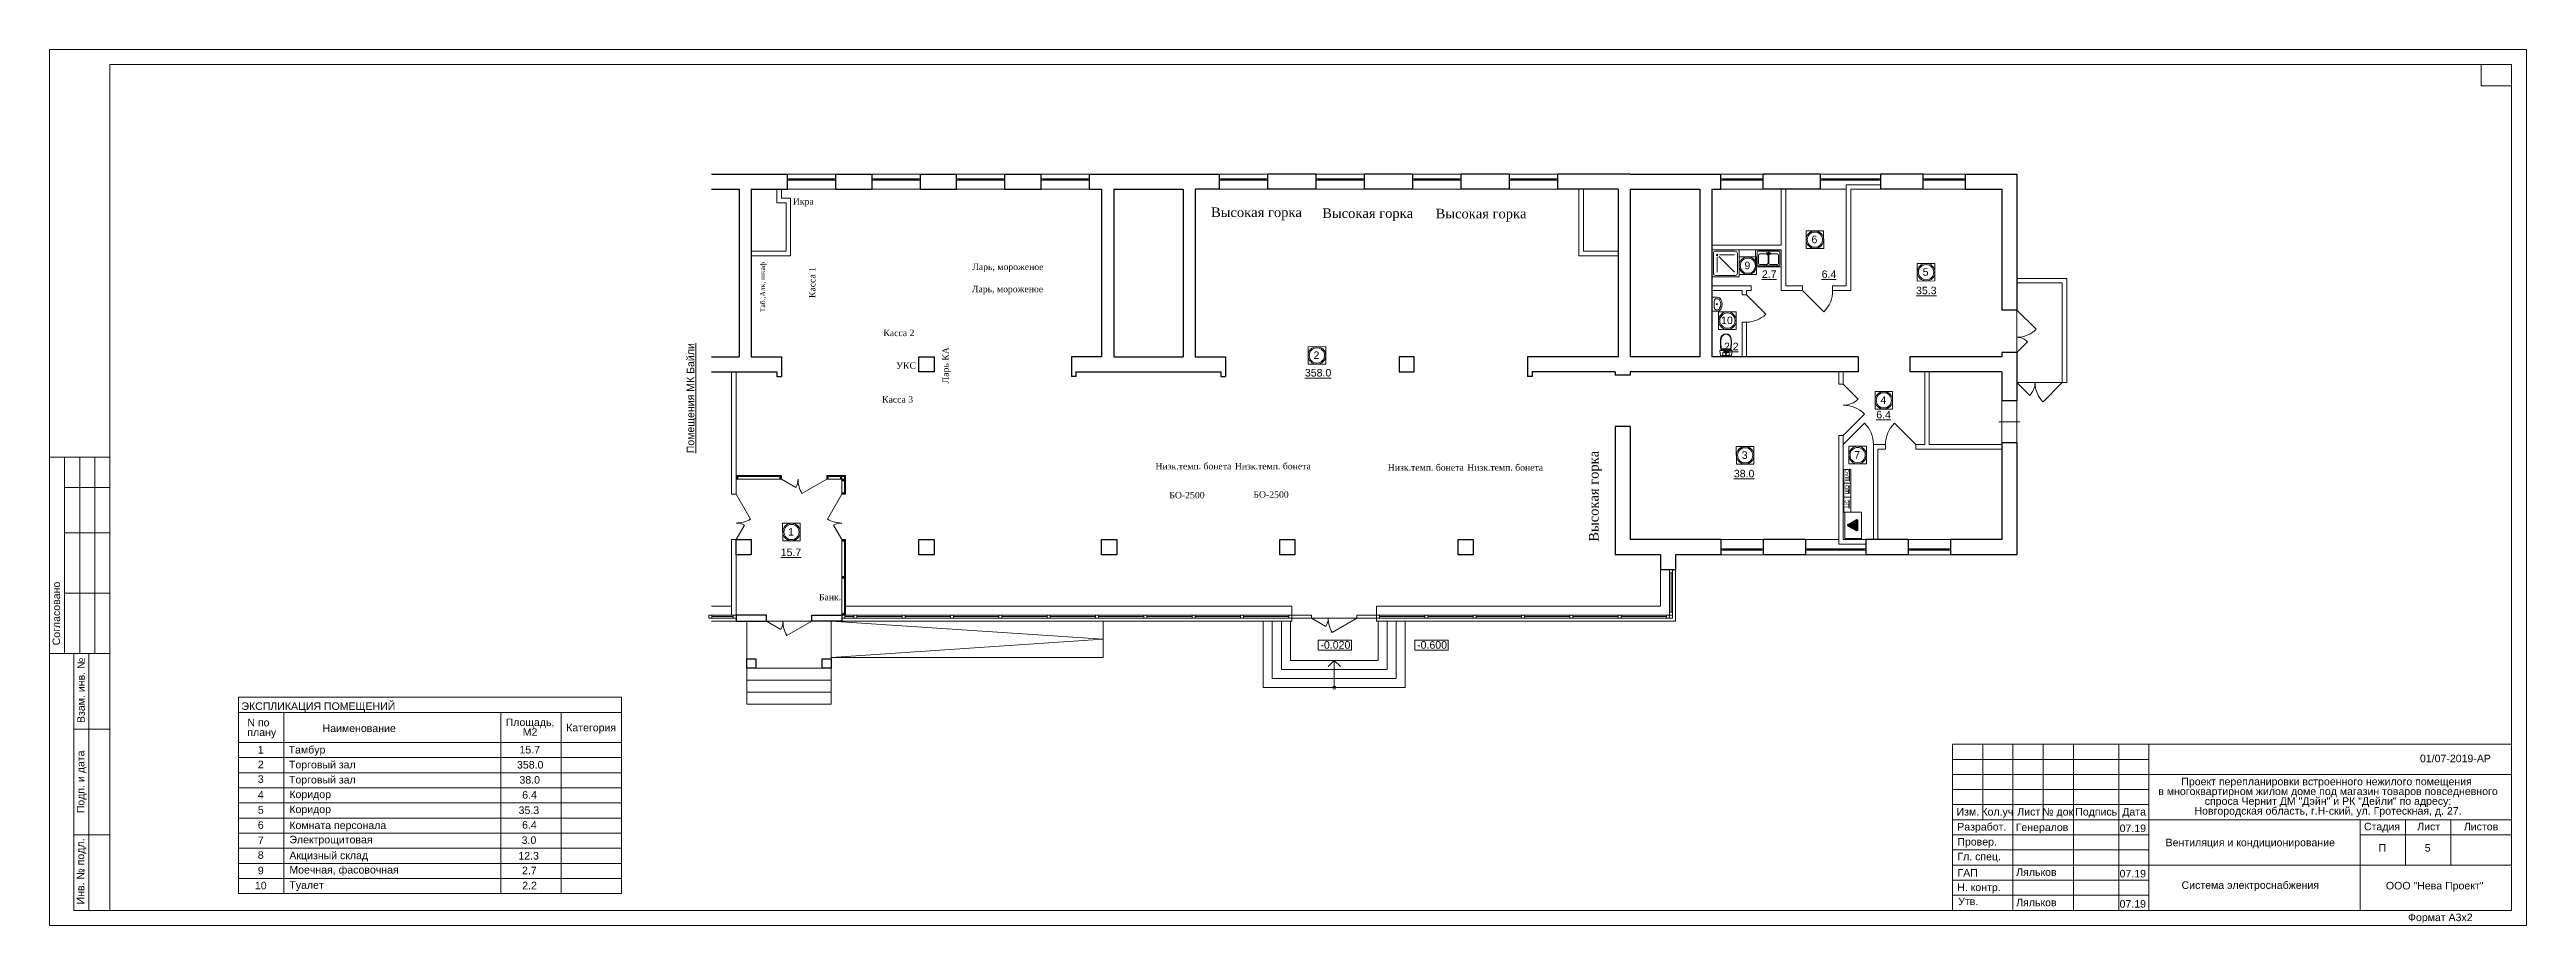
# Model space of a CAD drawing. Header units: metres. Extents: x 0 to 82, y 0 to 29.
import ezdxf
from ezdxf.enums import TextEntityAlignment as Align

# ---------------------------------------------------------------- set-up
doc = ezdxf.new("R2010")
doc.units = ezdxf.units.M
doc.header["$MEASUREMENT"] = 0
for name, color, linetype, lineweight in [('_ЭОМ', 10, 'Continuous', 30), ('_ЭСМ', 50, 'Continuous', 30), ('Level 1', 7, 'Continuous', 0), ('Level 50', 7, 'Continuous', 0), ('Level 63', 7, 'Continuous', 0)]:
    doc.layers.add(name, color=color, linetype=linetype, lineweight=lineweight)
for name, color, linetype in [('YOLO_FRAME', 1, 'Continuous'), ('YOLO_STAMP', 1, 'Continuous'), ('YOLO_TABLE', 1, 'Continuous')]:
    doc.layers.add(name, color=color, linetype=linetype)
doc.styles.add('GOST 2.304', font='CS_Gost2304.shx')
doc.styles.get("Standard").update_dxf_attribs({"font": 'times.ttf'})
doc.styles.add('Style-Arial', font='arial.ttf')

msp = doc.modelspace()

# ---------------------------------------------------------------- texts
at = {"color": 7, "linetype": 'Continuous', "lineweight": 13, "style": 'Style-Arial'}
for s, p in [('1', (24.45, 13.158)), ('-0.020', (42.074, 9.414)), ('-0.600', (45.274, 9.414)), ('15.7', (15.559, 5.944)), ('358.0', (15.476, 5.445)), ('38.0', (15.557, 4.946)), ('6.4', (15.648, 4.447)), ('35.3', (15.529, 3.94)), ('6.4', (15.644, 3.455)), ('3.0', (15.63, 2.951)), ('12.3', (15.522, 2.433)), ('2.7', (15.642, 1.945)), ('2.2', (15.649, 1.446)), ('ООО "Нева Проект"', (77.347, 1.443))]:
    msp.add_text(s, height=0.25, dxfattribs=at).set_placement(p, align=Align.TOP_LEFT)
at = {"color": 7, "lineweight": 13, "style": 'Style-Arial'}
msp.add_text('ЭКСПЛИКАЦИЯ ПОМЕЩЕНИЙ ', height=0.25, dxfattribs=at).set_placement((8.948, 7.261), align=Align.MIDDLE_CENTER)
at = {"color": 7, "linetype": 'Continuous', "lineweight": 0, "style": 'Style-Arial'}
for s, p in [('1', (6.993, 5.943)), ('3', (6.993, 4.972)), ('2', (6.993, 5.453)), ('4', (6.993, 4.449)), ('5', (6.993, 3.949)), ('6', (6.993, 3.45)), ('Генералов', (65.963, 3.375)), ('7', (6.993, 2.944)), ('8', (6.993, 2.456)), ('9', (6.993, 1.944)), ('10', (6.993, 1.447))]:
    msp.add_text(s, height=0.25, dxfattribs=at).set_placement(p, align=Align.TOP_CENTER)
for s, p in [('Тамбур', (7.915, 5.944)), ('Торговый зал', (7.926, 5.451)), ('Торговый зал', (7.926, 4.951)), ('Коридор', (7.94, 4.466)), ('Коридор', (7.94, 3.971)), ('Комната персонала', (7.94, 3.442)), ('Акцизный склад', (7.94, 2.444)), ('Электрощитовая', (7.94, 2.968)), ('Моечная, фасовочная', (7.94, 1.97)), ('Туалет', (7.94, 1.463))]:
    msp.add_text(s, height=0.25, dxfattribs=at).set_placement(p, align=Align.TOP_LEFT)
at = {"color": 7, "linetype": 'Continuous', "lineweight": 13, "style": 'Style-Arial'}
msp.add_text('01/07-2019-АР', height=0.25, dxfattribs=at).set_placement((79.649, 5.654), align=Align.TOP_CENTER)
at = {"color": 7, "lineweight": 13, "style": 'Style-Arial'}
for p in [(65.107, 1.891), (65.107, 0.886)]:
    msp.add_text('Ляльков', height=0.25, dxfattribs=at).set_placement(p, align=Align.TOP_LEFT)
at = {"color": 7, "linetype": 'Continuous', "lineweight": 13, "char_height": 0.25, "style": 'Style-Arial'}
for s, insert, attachment_point, line_spacing_factor in [('\\L2.7', (56.687, 21.687), 1, 0.6), ('\\L6.4', (58.667, 21.687), 1, 0.6), ('\\L35.3', (61.791, 21.148), 1, 0.6), ('\\L2.2', (55.433, 19.296), 1, 0.6), ('\\L358.0', (41.56, 18.425), 1, 0.6), ('\\L6.4', (60.475, 17.037), 1, 0.6), ('\\L38.0', (55.76, 15.085), 1, 0.6), ('\\L15.7', (24.206, 12.48), 1, 0.6), ('N по \\Pплану', (6.549, 6.521), 4, 0.776524), ('Наименование', (9.039, 6.527), 4, 0.6), ('Проект перепланировки встроенного нежилого помещения\\P в многоквартирном жилом доме под магазин товаров повседневного\\P спроса Чернит ДМ "Дэйн" и РК "Дейли" по адресу:\\P Новгородская область, г.Н-ский, ул. Гротескная, д. 27.', (75.382, 4.891), 2, 0.776524), ('Вентиляция и кондиционирование', (72.857, 2.71), 5, 0.776524), ('Система электроснабжения', (72.857, 1.299), 5, 0.776524)]:
    msp.add_mtext(s, dxfattribs=dict(at, insert=insert, attachment_point=attachment_point, line_spacing_factor=line_spacing_factor))
at = {"color": 7, "linetype": 'Continuous', "lineweight": 13, "attachment_point": 1, "rotation": 90, "line_spacing_factor": 0.6, "style": 'Style-Arial'}
for s, insert, char_height in [('{\\LПомещения МК Байли}', (21.093, 15.634), 0.25), ('{\\LЩАО}', (59.441, 14.705), 0.1227), ('{\\LЩС}', (59.432, 13.807), 0.1227), ('{\\LЩО}', (59.435, 14.286), 0.1227)]:
    msp.add_mtext(s, dxfattribs=dict(at, insert=insert, char_height=char_height))
at = {"color": 7, "linetype": 'Continuous', "lineweight": 0, "char_height": 0.25}
for s, insert, attachment_point, line_spacing_factor, style in [('Площадь,\\PМ2', (15.908, 6.852), 2, 0.776524, 'Style-Arial'), ('Категория', (17.932, 6.677), 2, 0.6, 'Style-Arial'), ('\\fArial|b0|i0|c204204|p39;П', (77.226, 2.567), 5, 0.72, 'GOST 2.304'), ('\\fArial|b0|i0|c204204|p39;5', (78.731, 2.567), 5, 0.72, 'GOST 2.304')]:
    msp.add_mtext(s, dxfattribs=dict(at, insert=insert, attachment_point=attachment_point, line_spacing_factor=line_spacing_factor, style=style))
at = {"color": 7, "linetype": 'Continuous', "lineweight": 30, "char_height": 0.25, "attachment_point": 1, "line_spacing_factor": 0.72, "style": 'GOST 2.304'}
for insert in [(68.531, 3.341), (68.531, 1.841), (68.531, 0.841)]:
    msp.add_mtext('\\fArial|b0|i0|c204204|p39;07.19', dxfattribs=dict(at, insert=insert))
at = {"layer": '_ЭСМ', "color": 5, "lineweight": 5}
for s, height, p in [('Икра', 0.2132, (24.608, 23.865)), ('Высокая горка', 0.31813, (38.452, 23.454)), ('Высокая горка', 0.31813, (42.134, 23.424)), ('Высокая горка', 0.31813, (45.887, 23.41)), ('Ларь, мороженое', 0.21316, (30.547, 21.699)), ('Ларь, мороженое', 0.21316, (30.535, 20.964)), ('Касса 2', 0.2132, (27.604, 19.511)), ('УКС', 0.2132, (28.027, 18.429)), ('Касса 3', 0.2132, (27.561, 17.313)), ('Низк.темп. бонета', 0.21316, (36.612, 15.101)), ('Низк.темп. бонета', 0.21316, (39.24, 15.101)), ('Низк.темп. бонета', 0.21316, (44.304, 15.057)), ('Низк.темп. бонета', 0.21316, (46.932, 15.057)), ('БО-2500', 0.2132, (37.071, 14.141)), ('БО-2500', 0.2132, (39.855, 14.163)), ('Банк.', 0.2132, (25.471, 10.765))]:
    msp.add_text(s, height=height, dxfattribs=at).set_placement(p)
for s, height, p in [('Таб.,Алк, шкаф', 0.16437, (23.691, 20.301)), ('Касса 1', 0.2132, (25.355, 20.771)), ('Ларь КА', 0.2132, (29.768, 17.948)), ('Высокая горка', 0.31813, (51.281, 12.705))]:
    msp.add_text(s, height=height, rotation=90, dxfattribs=at).set_placement(p)
at = {"layer": 'Level 63', "color": 7, "linetype": 'Continuous', "lineweight": 0, "style": 'Style-Arial'}
for s, p in [('Согласовано', (0.224, 10.327)), ('Взам. инв. №', (1.043, 7.784)), ('Подп. и дата', (1.03, 4.755)), ('Инв. № подл.', (1.025, 1.787))]:
    msp.add_text(s, height=0.25002, rotation=90, dxfattribs=at).set_placement(p, align=Align.MIDDLE_CENTER)
for s, p in [('Изм.', (63.507, 3.765)), ('Разработ.', (63.969, 3.269)), ('Кол.уч', (64.484, 3.765)), ('Лист', (65.523, 3.765)), ('№ док', (66.482, 3.765)), ('Подпись', (67.756, 3.765)), ('Дата', (69.011, 3.765)), ('Стадия', (77.218, 3.275)), ('Лист', (78.763, 3.275)), ('Листов', (80.496, 3.275)), ('Провер.', (63.814, 2.771)), ('Гл. спец.', (63.881, 2.284)), ('ГАП', (63.501, 1.743)), ('Н. контр.', (63.875, 1.265)), ('Утв.', (63.52, 0.798)), ('Формат А3х2', (79.147, 0.269))]:
    msp.add_text(s, height=0.25, dxfattribs=at).set_placement(p, align=Align.MIDDLE_CENTER)

# ---------------------------------------------------------------- blocks, each defined once
blk = doc.blocks.new('*U719')
at = {"color": 7, "linetype": 'Continuous', "lineweight": 13}
blk.add_line((0, 0.06), (0, -0.06), dxfattribs=at)
at = {"color": 7, "linetype": 'Continuous', "lineweight": 13, "extrusion": (0, 0, -1), "flags": 128}
for points in [[(0.025, 0.06), (-0.025, 0.06), (-0.025, -0.01), (0.025, -0.01), (0.025, 0.06)], [(0.025, -0.05), (-0.025, -0.05), (-0.025, -0.06), (0.025, -0.06), (0.025, -0.05)]]:
    blk.add_lwpolyline(points, close=True, dxfattribs=at)
for points in [[(0.015, -0.025), (0.025, -0.025), (0.025, -0.01), (-0.025, -0.01), (-0.025, -0.025), (-0.015, -0.025)], [(-0.015, -0.025), (-0.015, -0.05), (0.015, -0.05), (0.015, -0.025)]]:
    blk.add_lwpolyline(points, dxfattribs=at)
blk = doc.blocks.new('*U712')
at = {"color": 7, "linetype": 'Continuous', "lineweight": 13}
for radius in [0.291, 0.252]:
    blk.add_circle((0, 0), radius, dxfattribs=at)
at = {"color": 7, "linetype": 'Continuous', "lineweight": 13, "style": 'Style-Arial'}
blk.add_text('3', height=0.25, dxfattribs=at).set_placement((-0.113, 0.133), align=Align.TOP_LEFT)
blk = doc.blocks.new('*U713')
at = {"color": 7, "linetype": 'Continuous', "lineweight": 13}
for radius in [0.291, 0.252]:
    blk.add_circle((0, 0), radius, dxfattribs=at)
at = {"color": 7, "linetype": 'Continuous', "lineweight": 13, "style": 'Style-Arial'}
blk.add_text('4', height=0.25, dxfattribs=at).set_placement((-0.113, 0.133), align=Align.TOP_LEFT)
blk = doc.blocks.new('*U714')
at = {"color": 7, "linetype": 'Continuous', "lineweight": 13}
for radius in [0.291, 0.252]:
    blk.add_circle((0, 0), radius, dxfattribs=at)
at = {"color": 7, "linetype": 'Continuous', "lineweight": 13, "style": 'Style-Arial'}
blk.add_text('5', height=0.25, dxfattribs=at).set_placement((-0.113, 0.133), align=Align.TOP_LEFT)
blk = doc.blocks.new('*U715')
at = {"color": 7, "linetype": 'Continuous', "lineweight": 13}
for radius in [0.291, 0.252]:
    blk.add_circle((0, 0), radius, dxfattribs=at)
at = {"color": 7, "linetype": 'Continuous', "lineweight": 13, "style": 'Style-Arial'}
blk.add_text('6', height=0.25, dxfattribs=at).set_placement((-0.113, 0.133), align=Align.TOP_LEFT)
blk = doc.blocks.new('*U717')
at = {"color": 7, "linetype": 'Continuous', "lineweight": 13}
for radius in [0.291, 0.252]:
    blk.add_circle((0, 0), radius, dxfattribs=at)
at = {"color": 7, "linetype": 'Continuous', "lineweight": 13, "style": 'Style-Arial'}
blk.add_text('9', height=0.25, dxfattribs=at).set_placement((-0.113, 0.133), align=Align.TOP_LEFT)
blk = doc.blocks.new('*U716')
at = {"color": 7, "linetype": 'Continuous', "lineweight": 13}
for radius in [0.291, 0.252]:
    blk.add_circle((0, 0), radius, dxfattribs=at)
at = {"color": 7, "linetype": 'Continuous', "lineweight": 13, "style": 'Style-Arial'}
blk.add_text('7', height=0.25, dxfattribs=at).set_placement((-0.113, 0.133), align=Align.TOP_LEFT)
blk = doc.blocks.new('*U720')
at = {"color": 7, "linetype": 'Continuous', "lineweight": 13}
for radius in [0.291, 0.252]:
    blk.add_circle((0, 0), radius, dxfattribs=at)
at = {"color": 7, "linetype": 'Continuous', "lineweight": 13, "style": 'Style-Arial'}
blk.add_text('10', height=0.25, dxfattribs=at).set_placement((-0.208, 0.133), align=Align.TOP_LEFT)
blk = doc.blocks.new('SINK10')
at = {"color": 252, "linetype": 'Continuous', "lineweight": 13}
for p, q in [((-23, 0), (-23, -16.8)), ((23, 0), (-23, 0)), ((-17.9, -12.3), (-18, -13.4)), ((-18, -13.4), (-18, -16.8)), ((-17.5, -11.2), (-17.9, -12.3)), ((-16.8, -10.1), (-17.5, -11.2)), ((-15.9, -9.2), (-16.8, -10.1)), ((-14.8, -8.3), (-15.9, -9.2)), ((-13.6, -7.7), (-14.8, -8.3)), ((-12.2, -7.2), (-13.6, -7.7)), ((-10.7, -6.9), (-12.2, -7.2)), ((-9.1, -6.8), (-10.7, -6.9)), ((-9.1, -6.8), (-9.1, -6.8)), ((9.1, -6.8), (-9.1, -6.8)), ((9.1, -6.8), (9.1, -6.8)), ((10.7, -6.9), (9.1, -6.8)), ((12.2, -7.2), (10.7, -6.9)), ((13.6, -7.7), (12.2, -7.2)), ((14.8, -8.3), (13.6, -7.7)), ((15.9, -9.2), (14.8, -8.3)), ((16.8, -10.1), (15.9, -9.2)), ((17.5, -11.2), (16.8, -10.1)), ((17.9, -12.3), (17.5, -11.2)), ((18, -13.4), (17.9, -12.3)), ((18, -13.4), (18, -16.8)), ((23, 0), (23, -16.8))]:
    blk.add_line(p, q, dxfattribs=at)
for centre, radius, start, end in [((-9.1, -16.8), 13.9, 180, 241.52544), ((-9.1, -16.8), 8.89, 180, 241.52544), ((0, 0), 33, 241.52544, 298.47456), ((0, 0), 28, 241.52544, 298.47456), ((0, -15.2), 1.75, 0, 359.99999), ((9.1, -16.8), 8.89, 298.47456, 360), ((9.1, -16.8), 13.9, 298.47456, 360)]:
    blk.add_arc(centre, radius, start, end, dxfattribs=at)
blk = doc.blocks.new('ун2')
at = {"color": 252, "linetype": 'Continuous', "lineweight": 13}
for p, q in [((-0.13, -0.11), (-0.13, 0.01)), ((0.13, -0.11), (0.13, 0.01)), ((-0.25, -0.19), (-0.23, -0.01)), ((0, -0.27), (-0.18, -0.27)), ((0, -0.23), (-0.17, -0.23)), ((0, -0.23), (0.17, -0.23)), ((0, -0.27), (0.18, -0.27)), ((0.25, -0.19), (0.23, -0.01))]:
    blk.add_line(p, q, dxfattribs=at)
at = {"color": 252, "linetype": 'Continuous', "lineweight": 13, "extrusion": (0, 0, -1)}
blk.add_circle((0, -0.06), 0.0157, dxfattribs=at)
at = {"color": 252, "linetype": 'Continuous', "lineweight": 13}
for centre, radius, start, end in [((-0.23, 0.01), 0.0259, 262.0147, 1.5137), ((0, 1.37), 1.37, 261.6431, 278.3569), ((0.23, 0.01), 0.0258, 178.1572, 278.1058), ((-0.23, -0.19), 0.0242, 185.3126, 270.5398), ((0, -1.27), 1.08, 77.8721, 102.1279), ((1.29, -0.52), 1.52, 168.8327, 186.9654), ((-0.17, -0.15), 0.0829, 229.7034, 270.7895), ((1.29, -0.52), 1.5, 170.087, 187.0749), ((0, -0.68), 0.217, 187.7539, 269.9084), ((0, -0.68), 0.198, 188.5249, 269.9084), ((-0.11, -0.11), 0.0166, 175.2998, 270.088), ((0, -0.59), 0.477, 76.0614, 103.9386), ((0, -0.68), 0.198, 270.0916, 351.4751), ((0, -0.68), 0.217, 270.0916, 352.2461), ((0.11, -0.11), 0.0166, 269.912, 4.7002), ((0.17, -0.15), 0.0829, 269.2105, 310.2966), ((-1.29, -0.52), 1.5, 352.9251, 9.913), ((-1.29, -0.52), 1.52, 353.0346, 11.1673), ((0.23, -0.19), 0.0242, 269.4602, 354.6874)]:
    blk.add_arc(centre, radius, start, end, dxfattribs=at)
blk = doc.blocks.new('DUSH4')
at = {"color": 252, "linetype": 'Continuous', "lineweight": 13}
for p, q in [((90, 90), (0, 90)), ((0, 90), (0, 0)), ((12.5, 85), (77.5, 85)), ((90, 0), (90, 90)), ((5, 12.5), (5, 77.5)), ((12.5, 5), (77.5, 5)), ((17.5, 25), (17.5, 75)), ((22.8, 22.8), (75, 75)), ((25, 17.5), (75, 17.5)), ((85, 12.5), (85, 77.5)), ((0, 0), (90, 0))]:
    blk.add_line(p, q, dxfattribs=at)
for centre, radius, start, end in [((12.5, 77.5), 7.5, 90, 180), ((77.5, 77.5), 7.5, 0, 90), ((12.5, 12.5), 7.5, 180, 270), ((17.5, 17.5), 2.5, 0, 359.99999), ((77.5, 12.5), 7.5, 270, 0)]:
    blk.add_arc(centre, radius, start, end, dxfattribs=at)
blk = doc.blocks.new('SINK4')
at = {"color": 252, "linetype": 'Continuous', "lineweight": 13}
for p, q in [((-45, 0), (45, 0)), ((-45, -60), (-45, 0)), ((45, -60), (45, 0)), ((-45, -2), (45, -2)), ((-45, -60), (45, -60)), ((-40, -10), (-40, -52)), ((35, -5), (-35, -5)), ((-35, -20), (-35, -47)), ((-35, -57), (35, -57)), ((-6.5, -15), (-30, -15)), ((-30, -52), (-6.5, -52)), ((-7.4, -12), (-7.5, -12.3)), ((-7.5, -12.3), (-7.5, -12.8)), ((-7.5, -12.8), (-7.4, -13.4)), ((-7.1, -11.4), (-7.4, -12)), ((-7.2, -11.9), (-7.4, -12)), ((-7.4, -13.4), (-7.3, -14)), ((-7.3, -14), (-7.1, -14.5)), ((-7, -11.9), (-7.2, -11.9)), ((-6.9, -11.3), (-7.1, -11.4)), ((-7.1, -14.5), (-6.9, -15.1)), ((-6.8, -12.1), (-7, -11.9)), ((-3, -11.2), (-6.9, -11.3)), ((-6.6, -11.3), (-6.9, -11.3)), ((-6.9, -15.1), (-6.6, -15.5)), ((-6.5, -12.5), (-6.8, -12.1)), ((-6.3, -11.6), (-6.6, -11.3)), ((-6.6, -15.5), (-6.4, -15.7)), ((-6.3, -13), (-6.5, -12.5)), ((-6.4, -15.7), (-6.2, -15.7)), ((-5.9, -16), (-6.4, -15.7)), ((-6, -12.1), (-6.3, -11.6)), ((-6.1, -13.6), (-6.3, -13)), ((-6.2, -15.7), (-6, -15.6)), ((-6, -14.2), (-6.1, -13.6)), ((-5.7, -12.7), (-6, -12.1)), ((-5.9, -14.8), (-6, -14.2)), ((-6, -15.6), (-5.9, -15.3)), ((-5.9, -15.3), (-5.9, -14.8)), ((-5.9, -16), (-5.6, -16.1)), ((-5.5, -13.5), (-5.7, -12.7)), ((-2.2, -14.1), (-5.6, -16.1)), ((-5.6, -16.1), (-5.4, -15.9)), ((-5.3, -14.2), (-5.5, -13.5)), ((-5.4, -15.9), (-5.3, -15.5)), ((-5.3, -14.9), (-5.3, -14.2)), ((-5.3, -15.5), (-5.3, -14.9)), ((-2.8, -11.3), (-3, -11.2)), ((-2.6, -11.4), (-2.8, -11.3)), ((-2.3, -10.4), (-2.7, -11.1)), ((-2.7, -11.1), (-2.7, -11.4)), ((-1.9, -11.3), (-2.6, -11.5)), ((-2.4, -11.7), (-2.6, -11.4)), ((-2.3, -12.1), (-2.4, -11.7)), ((-1.6, -9.7), (-2.3, -10.4)), ((-2.1, -12.6), (-2.3, -12.1)), ((-2.2, -14.1), (-2.1, -14)), ((-2, -13), (-2.1, -12.6)), ((-2.1, -14), (-2, -13.8)), ((-2, -13.4), (-2, -13)), ((-2, -13.8), (-2, -13.4)), ((-1.3, -13.6), (-2, -13.8)), ((-2, -13.9), (-1.6, -14.3)), ((-0.9, -9.3), (-1.6, -9.7)), ((-1.6, -14.3), (-0.9, -14.7)), ((-1.2, -11.1), (-1.5, -12)), ((-1.5, -12), (-1.2, -12.9)), ((-1.5, -47), (-1.5, -20)), ((-0.5, -10.6), (-1.2, -11.1)), ((-1.2, -12.9), (-0.8, -13.1)), ((-0.8, -11.4), (-1, -12)), ((-1, -12), (-0.8, -12.5)), ((-1, -32), (-0.8, -31.4)), ((-0.8, -32.6), (-1, -32)), ((0, -9.2), (-0.9, -9.3)), ((-0.9, -14.7), (-0.8, -14.7)), ((-0.3, -11), (-0.8, -11.4)), ((-0.7, -11.5), (-0.8, -12)), ((-0.8, -12), (-0.8, -32)), ((-0.7, -32.5), (-0.8, -32)), ((-0.3, -32.9), (-0.8, -32.6)), ((-0.8, -32.6), (-0.7, -33)), ((-0.3, -11.2), (-0.7, -11.5)), ((-0.3, -32.8), (-0.7, -32.5)), ((-0.3, -33.3), (-0.7, -33)), ((0.5, -10.6), (-0.5, -10.6)), ((0.3, -11), (-0.3, -11)), ((0.3, -11.2), (-0.3, -11.2)), ((0.3, -32.8), (-0.3, -32.8)), ((0.3, -32.9), (-0.3, -32.9)), ((0.3, -33.3), (-0.3, -33.3)), ((0.9, -9.3), (0, -9.2)), ((0.8, -11.4), (0.3, -11)), ((0.7, -11.5), (0.3, -11.2)), ((0.7, -32.5), (0.3, -32.8)), ((0.8, -32.6), (0.3, -32.9)), ((0.7, -33), (0.3, -33.3)), ((1.2, -11.1), (0.5, -10.6)), ((0.8, -12), (0.7, -11.5)), ((0.8, -32), (0.7, -32.5)), ((0.8, -32.6), (0.7, -33)), ((1, -12), (0.8, -11.4)), ((0.8, -12.5), (1, -12)), ((0.8, -12), (0.8, -32)), ((0.8, -13.1), (1.2, -12.9)), ((0.8, -14.7), (0.9, -14.7)), ((0.8, -31.4), (1, -32)), ((1, -32), (0.8, -32.6)), ((1.6, -9.7), (0.9, -9.3)), ((0.9, -14.7), (1.6, -14.3)), ((1.5, -12), (1.2, -11.1)), ((1.2, -12.9), (1.5, -12)), ((1.3, -13.6), (2, -13.8)), ((1.5, -20), (1.5, -47)), ((2.3, -10.4), (1.6, -9.7)), ((1.6, -14.3), (2, -13.9)), ((1.9, -11.3), (2.6, -11.5)), ((2.1, -12.6), (2, -13)), ((2, -13), (2, -13.4)), ((2, -13.4), (2, -13.8)), ((2, -13.8), (2.1, -14)), ((2.3, -12.1), (2.1, -12.6)), ((2.1, -14), (2.2, -14.1)), ((2.2, -14.1), (5.6, -16.1)), ((2.7, -11.1), (2.3, -10.4)), ((2.4, -11.7), (2.3, -12.1)), ((2.6, -11.4), (2.4, -11.7)), ((2.8, -11.3), (2.6, -11.4)), ((2.7, -11.4), (2.7, -11.1)), ((3, -11.2), (2.8, -11.3)), ((3, -11.2), (6.9, -11.3)), ((5.5, -13.5), (5.3, -14.2)), ((5.3, -14.2), (5.3, -14.9)), ((5.3, -14.9), (5.3, -15.5)), ((5.3, -15.5), (5.4, -15.9)), ((5.4, -15.9), (5.6, -16.1)), ((5.7, -12.7), (5.5, -13.5)), ((5.6, -16.1), (5.9, -16)), ((6, -12.1), (5.7, -12.7)), ((6, -14.2), (5.9, -14.8)), ((5.9, -14.8), (5.9, -15.3)), ((5.9, -15.3), (6, -15.6)), ((5.9, -16), (6.4, -15.7)), ((6.3, -11.6), (6, -12.1)), ((6.1, -13.6), (6, -14.2)), ((6, -15.6), (6.2, -15.7)), ((6.3, -13), (6.1, -13.6)), ((6.2, -15.7), (6.4, -15.7)), ((6.6, -11.3), (6.3, -11.6)), ((6.5, -12.5), (6.3, -13)), ((6.4, -15.7), (6.6, -15.5)), ((6.8, -12.1), (6.5, -12.5)), ((30, -15), (6.5, -15)), ((6.5, -52), (30, -52)), ((6.9, -11.3), (6.6, -11.3)), ((6.6, -15.5), (6.9, -15.1)), ((7, -11.9), (6.8, -12.1)), ((7.1, -11.4), (6.9, -11.3)), ((6.9, -15.1), (7.1, -14.5)), ((7.2, -11.9), (7, -11.9)), ((7.1, -11.4), (7.4, -12)), ((7.1, -14.5), (7.3, -14)), ((7.4, -12), (7.2, -11.9)), ((7.3, -14), (7.4, -13.4)), ((7.5, -12.3), (7.4, -12)), ((7.4, -13.4), (7.5, -12.8)), ((7.5, -12.8), (7.5, -12.3)), ((35, -47), (35, -20)), ((40, -52), (40, -10))]:
    blk.add_line(p, q, dxfattribs=at)
for centre, start, end in [((-35, -10), 90, 180), ((-35, -52), 180, 270), ((-30, -20), 90, 180), ((-30, -47), 180, 270), ((-6.5, -20), 0, 90), ((-6.5, -47), 270, 0), ((6.5, -20), 90, 180), ((6.5, -47), 180, 270), ((30, -20), 0, 90), ((30, -47), 270, 0), ((35, -10), 0, 90), ((35, -52), 270, 0)]:
    blk.add_arc(centre, 5, start, end, dxfattribs=at)
for p in [(-35, -57), (-30, -52), (6.5, -52)]:
    blk.add_point(p, dxfattribs=at)
blk = doc.blocks.new('*U736')
at = {"linetype": 'Continuous', "lineweight": 13}
h = blk.add_hatch(color=7, dxfattribs=at)
h.paths.add_polyline_path([(0.21, -0.23, 0.573879), (0.25, -0.17), (0.03, 0.21, 0.590013), (-0.04, 0.21), (-0.25, -0.17, 0.56827), (-0.21, -0.23), (0, -0.23)])
h.paths.add_polyline_path([(0.01, 0.2), (0.23, -0.18, -0.573879), (0.21, -0.21), (-0.21, -0.21, -0.56827), (-0.23, -0.18), (-0.02, 0.2), (-0.02, 0.2, -0.590013)])
h = blk.add_hatch(color=7, dxfattribs=at)
h.paths.add_polyline_path([(0.21, -0.23, 0.573879), (0.25, -0.17), (0.03, 0.21, 0.590013), (-0.04, 0.21), (-0.25, -0.17, 0.56827), (-0.21, -0.23), (0, -0.23)])
h.paths.add_polyline_path([(0.01, 0.2), (0.23, -0.18, -0.573879), (0.21, -0.21), (-0.21, -0.21, -0.56827), (-0.23, -0.18), (-0.02, 0.2), (-0.02, 0.2, -0.590013)])
h = blk.add_hatch(color=7, dxfattribs=at)
h.paths.add_polyline_path([(0.21, -0.23, 0.573879), (0.25, -0.17), (0.03, 0.21, 0.590013), (-0.04, 0.21), (-0.25, -0.17, 0.56827), (-0.21, -0.23), (0, -0.23)])
h.paths.add_polyline_path([(-0.23, -0.18), (-0.02, 0.2), (-0.02, 0.2, -0.589995), (0.01, 0.2), (0.01, 0.2), (0.23, -0.18, -0.573879), (0.21, -0.21), (-0.21, -0.21, -0.56827)])
h = blk.add_hatch(color=2, dxfattribs=at)
h.paths.add_polyline_path([(0.23, -0.18), (0.01, 0.2, 0.590013), (-0.02, 0.2), (-0.02, 0.2), (-0.23, -0.18, 0.56827), (-0.21, -0.21), (0.21, -0.21, 0.573879)])
h.paths.add_polyline_path([(0, -0.19), (-0.02, -0.12), (0, -0.14), (0.01, -0.03), (-0.07, -0.08), (-0.03, 0.11), (0.02, 0.12), (-0.03, -0.03), (0.05, 0.02), (0.02, -0.14), (0.04, -0.12)])
blk.add_hatch(color=7, dxfattribs=at).paths.add_polyline_path([(0, -0.19), (-0.02, -0.12), (0, -0.14), (0.01, -0.03), (-0.07, -0.08), (-0.03, 0.11), (0.02, 0.12), (-0.03, -0.03), (0.05, 0.02), (0.02, -0.14), (0.04, -0.12)])
at = {"color": 7, "linetype": 'Continuous', "lineweight": 13, "flags": 128}
blk.add_lwpolyline([(-0.23, -0.18), (-0.02, 0.2, -0.590013), (0.01, 0.2), (0.23, -0.18, -0.573879), (0.21, -0.21), (-0.21, -0.21, -0.56827), (-0.23, -0.18)], format="xyb", close=True, dxfattribs=at)
blk.add_lwpolyline([(-0.03, 0.11), (0.02, 0.12), (-0.03, -0.03), (0.05, 0.02), (0.02, -0.14), (0.04, -0.12), (0, -0.19), (-0.02, -0.12), (0, -0.14), (0.01, -0.03), (-0.07, -0.08), (-0.03, 0.11)], close=True, dxfattribs=at)
at = {"layer": 'Level 1', "color": 7, "linetype": 'Continuous', "lineweight": 13}
for p, q in [((-0.04, 0.21), (-0.25, -0.17)), ((0.03, 0.21), (0.25, -0.17)), ((-0.21, -0.23), (0.21, -0.23))]:
    blk.add_line(p, q, dxfattribs=at)
for centre, start, end in [((0, 0.19), 29.4332, 151.5979), ((-0.21, -0.19), 151.5945, 270.0276), ((0.21, -0.19), 270.0276, 29.4301)]:
    blk.add_arc(centre, 0.04, start, end, dxfattribs=at)
blk = doc.blocks.new('*U735')
at = {"color": 7, "linetype": 'Continuous', "lineweight": 13, "flags": 128}
blk.add_lwpolyline([(0.219, 0.138), (-0.219, 0.138), (-0.219, -0.138), (0.219, -0.138), (0.219, 0.138)], close=True, dxfattribs=at)
at = {"layer": 'Level 1', "color": 7, "linetype": 'Continuous', "lineweight": 13, "xscale": 0.3720619844147274, "yscale": 0.3720619844147274, "zscale": 0.3720619844147274}
blk.add_blockref('*U736', (0.003, 0.008), dxfattribs=at)
blk = doc.blocks.new('*U737')
at = {"color": 7, "linetype": 'Continuous', "lineweight": 13}
for radius in [0.291, 0.252]:
    blk.add_circle((0, 0), radius, dxfattribs=at)
at = {"color": 7, "linetype": 'Continuous', "lineweight": 13, "style": 'Style-Arial'}
blk.add_text('2', height=0.25, dxfattribs=at).set_placement((-0.113, 0.133), align=Align.TOP_LEFT)

# ---------------------------------------------------------------- linework, layer by layer
at = {"lineweight": 30}
for p, q in [((21.911, 24.874), (24.431, 24.874)), ((24.431, 24.374), (24.431, 24.874)), ((26.031, 24.374), (26.031, 24.874)), ((27.231, 24.374), (27.231, 24.874)), ((28.831, 24.374), (28.831, 24.874)), ((30.031, 24.374), (30.031, 24.874)), ((31.631, 24.374), (31.631, 24.874)), ((32.831, 24.374), (32.831, 24.874)), ((34.431, 24.374), (34.431, 24.874)), ((34.431, 24.874), (38.731, 24.874)), ((38.731, 24.374), (38.731, 24.874)), ((40.331, 24.374), (40.331, 24.874)), ((41.931, 24.374), (41.931, 24.874)), ((43.531, 24.374), (43.531, 24.874)), ((45.131, 24.374), (45.131, 24.874)), ((46.731, 24.374), (46.731, 24.874)), ((48.331, 24.374), (48.331, 24.874)), ((52.331, 24.874), (49.931, 24.874)), ((49.931, 24.374), (49.931, 24.874)), ((55.331, 24.374), (55.331, 24.874)), ((56.731, 24.374), (56.731, 24.874)), ((58.631, 24.874), (56.731, 24.874)), ((58.631, 24.374), (58.631, 24.874)), ((60.631, 24.374), (60.631, 24.874)), ((62.031, 24.874), (60.631, 24.874)), ((62.031, 24.374), (62.031, 24.874)), ((63.431, 24.374), (63.431, 24.874)), ((65.131, 24.874), (65.131, 20.374)), ((21.911, 24.374), (22.831, 24.374)), ((22.831, 24.374), (22.831, 18.824)), ((23.231, 24.374), (23.231, 18.824)), ((23.231, 24.374), (24.431, 24.374)), ((34.431, 24.374), (34.831, 24.374)), ((35.231, 24.374), (35.231, 18.824)), ((35.231, 24.374), (37.531, 24.374)), ((37.531, 24.374), (37.531, 18.824)), ((37.931, 24.374), (37.931, 18.824)), ((38.731, 24.374), (37.931, 24.374)), ((51.931, 24.374), (49.931, 24.374)), ((51.931, 24.374), (51.931, 18.824)), ((52.331, 24.374), (52.331, 18.824)), ((54.631, 24.374), (54.631, 18.824)), ((55.031, 24.374), (55.031, 18.824)), ((58.631, 24.374), (56.731, 24.374)), ((62.031, 24.374), (60.631, 24.374)), ((64.631, 24.374), (64.631, 20.374)), ((65.131, 20.374), (64.631, 20.374)), ((65.131, 18.974), (64.631, 18.974)), ((64.631, 18.974), (64.631, 18.824)), ((65.131, 18.974), (65.131, 17.374)), ((51.831, 18.324), (51.831, 18.224)), ((54.631, 18.824), (52.331, 18.824)), ((52.331, 18.324), (52.331, 18.224)), ((59.881, 18.324), (52.331, 18.324)), ((59.881, 18.824), (55.031, 18.824)), ((64.631, 18.824), (61.581, 18.824)), ((64.631, 18.324), (61.581, 18.324)), ((64.631, 18.324), (64.631, 17.374)), ((65.131, 17.374), (64.631, 17.374)), ((51.831, 16.524), (51.831, 12.274)), ((52.331, 16.524), (52.331, 12.774)), ((65.131, 15.974), (64.631, 15.974)), ((64.631, 15.974), (64.631, 12.774)), ((55.331, 12.774), (52.331, 12.774)), ((55.331, 12.774), (55.331, 12.274)), ((56.731, 12.774), (56.731, 12.274)), ((58.131, 12.774), (56.731, 12.774)), ((58.131, 12.774), (58.131, 12.274)), ((60.131, 12.774), (60.131, 12.274)), ((61.531, 12.774), (60.131, 12.774)), ((61.531, 12.774), (61.531, 12.274)), ((64.631, 12.774), (62.931, 12.774)), ((62.931, 12.774), (62.931, 12.274)), ((53.331, 12.274), (51.831, 12.274)), ((55.331, 12.274), (53.831, 12.274)), ((53.831, 12.274), (53.831, 11.774)), ((58.131, 12.274), (56.731, 12.274)), ((61.531, 12.274), (60.131, 12.274)), ((65.131, 12.274), (62.931, 12.274))]:
    msp.add_line(p, q, dxfattribs=at)
at = {"color": 7, "linetype": 'Continuous', "lineweight": 0}
for p, q in [((24.501, 24.699), (25.961, 24.699)), ((27.301, 24.699), (28.761, 24.699)), ((30.101, 24.699), (31.561, 24.699)), ((32.901, 24.699), (34.361, 24.699)), ((40.261, 24.699), (38.801, 24.699)), ((43.461, 24.699), (42.001, 24.699)), ((46.661, 24.699), (45.201, 24.699)), ((49.861, 24.699), (48.401, 24.699)), ((56.661, 24.699), (55.401, 24.699)), ((60.561, 24.699), (58.701, 24.699)), ((63.361, 24.699), (62.101, 24.699)), ((55.031, 22.374), (56.131, 22.374)), ((56.231, 22.374), (57.331, 22.374)), ((65.131, 20.374), (65.131, 18.974)), ((65.131, 17.374), (65.131, 15.974)), ((64.531, 16.674), (65.231, 16.674)), ((56.661, 12.449), (55.401, 12.449)), ((60.061, 12.449), (58.201, 12.449)), ((62.861, 12.449), (61.601, 12.449)), ((53.331, 11.774), (53.331, 10.574)), ((53.831, 11.774), (53.831, 10.074)), ((21.911, 10.574), (22.581, 10.574)), ((21.911, 10.074), (22.731, 10.074)), ((22.731, 10.574), (22.731, 10.074)), ((22.731, 10.074), (26.231, 10.074)), ((26.231, 10.574), (26.231, 10.074)), ((26.231, 10.074), (41.131, 10.074)), ((26.351, 10.574), (41.131, 10.574)), ((40.481, 10.074), (40.481, 8.174)), ((40.781, 10.074), (40.781, 8.474)), ((41.131, 10.574), (41.131, 10.074)), ((41.781, 10.174), (43.281, 10.174)), ((43.931, 10.574), (53.331, 10.574)), ((43.931, 10.574), (43.931, 10.074)), ((43.931, 10.074), (53.831, 10.074)), ((44.281, 10.074), (44.281, 8.474)), ((44.581, 10.074), (44.581, 8.174)), ((44.281, 8.474), (40.781, 8.474)), ((23.081, 8.124), (25.881, 8.124)), ((23.081, 7.724), (25.881, 7.724)), ((44.581, 8.174), (40.481, 8.174)), ((6.255, 5.556), (18.939, 5.556)), ((6.255, 5.056), (18.939, 5.056)), ((6.255, 4.556), (18.939, 4.556)), ((6.255, 4.056), (18.939, 4.056)), ((6.255, 3.556), (18.939, 3.556)), ((6.255, 3.056), (18.939, 3.056)), ((6.255, 2.556), (18.939, 2.556)), ((6.255, 2.056), (18.939, 2.056)), ((6.255, 1.556), (18.939, 1.556))]:
    msp.add_line(p, q, dxfattribs=at)
at = {"color": 7, "linetype": 'Continuous', "lineweight": 30}
for p, q in [((26.031, 24.874), (27.231, 24.874)), ((28.831, 24.874), (30.031, 24.874)), ((31.631, 24.874), (32.831, 24.874)), ((41.931, 24.874), (40.331, 24.874)), ((45.131, 24.874), (43.531, 24.874)), ((48.331, 24.874), (46.731, 24.874)), ((52.331, 24.874), (55.331, 24.874)), ((63.431, 24.874), (65.131, 24.874)), ((26.031, 24.374), (27.231, 24.374)), ((28.831, 24.374), (30.031, 24.374)), ((31.631, 24.374), (32.831, 24.374)), ((34.831, 24.374), (34.831, 18.824)), ((41.931, 24.374), (40.331, 24.374)), ((45.131, 24.374), (43.531, 24.374)), ((48.331, 24.374), (46.731, 24.374)), ((52.331, 24.374), (54.631, 24.374)), ((55.031, 24.374), (55.331, 24.374)), ((63.431, 24.374), (64.631, 24.374)), ((21.911, 18.824), (22.831, 18.824)), ((21.911, 18.324), (24.081, 18.324)), ((23.231, 18.824), (24.231, 18.824)), ((24.081, 18.324), (24.081, 18.174)), ((24.081, 18.174), (24.231, 18.174)), ((24.231, 18.824), (24.231, 18.174)), ((34.831, 18.824), (33.831, 18.824)), ((33.831, 18.824), (33.831, 18.174)), ((33.981, 18.174), (33.831, 18.174)), ((33.981, 18.324), (38.781, 18.324)), ((33.981, 18.324), (33.981, 18.174)), ((35.231, 18.824), (37.531, 18.824)), ((37.931, 18.824), (38.931, 18.824)), ((38.781, 18.324), (38.781, 18.174)), ((38.781, 18.174), (38.931, 18.174)), ((38.931, 18.824), (38.931, 18.174)), ((51.931, 18.824), (48.931, 18.824)), ((48.931, 18.824), (48.931, 18.174)), ((49.081, 18.174), (48.931, 18.174)), ((51.831, 18.324), (49.081, 18.324)), ((49.081, 18.324), (49.081, 18.174)), ((52.331, 18.224), (51.831, 18.224)), ((59.881, 18.824), (59.881, 18.324)), ((61.581, 18.824), (61.581, 18.324)), ((52.331, 16.524), (51.831, 16.524)), ((65.131, 15.974), (65.131, 12.274)), ((53.331, 12.274), (53.331, 11.774)), ((53.831, 11.774), (53.331, 11.774))]:
    msp.add_line(p, q, dxfattribs=at)
at = {"color": 7, "linetype": 'Continuous', "lineweight": 13}
for p, q in [((24.081, 23.924), (24.081, 24.374)), ((24.081, 23.924), (24.381, 23.924)), ((24.231, 24.074), (24.231, 24.374)), ((24.231, 24.074), (24.531, 24.074)), ((24.381, 22.324), (24.381, 23.924)), ((24.531, 22.174), (24.531, 24.074)), ((50.631, 24.374), (50.631, 22.174)), ((50.781, 24.374), (50.781, 22.324)), ((59.481, 24.524), (59.481, 21.174)), ((59.481, 24.524), (60.631, 24.524)), ((59.631, 24.374), (59.631, 21.024)), ((59.631, 24.374), (60.631, 24.374)), ((23.231, 22.324), (24.381, 22.324)), ((23.231, 22.174), (24.531, 22.174)), ((51.931, 22.174), (50.631, 22.174)), ((51.931, 22.324), (50.781, 22.324)), ((57.331, 22.524), (55.031, 22.524)), ((57.331, 22.374), (55.031, 22.374)), ((65.131, 21.424), (66.781, 21.424)), ((66.781, 21.424), (66.781, 17.974)), ((56.331, 21.174), (55.031, 21.174)), ((56.031, 21.024), (55.031, 21.024)), ((56.031, 21.024), (56.031, 20.874)), ((56.181, 20.874), (56.031, 20.874)), ((56.181, 21.024), (56.181, 20.874)), ((56.331, 21.024), (56.181, 21.024)), ((56.181, 20.874), (56.818, 20.238)), ((56.331, 21.174), (56.331, 21.024)), ((58.031, 21.024), (57.331, 21.024)), ((58.031, 21.174), (57.481, 21.174)), ((58.031, 21.174), (58.031, 21.024)), ((58.031, 21.024), (58.738, 20.317)), ((59.481, 21.174), (59.031, 21.174)), ((59.031, 21.174), (59.031, 21.024)), ((59.631, 21.024), (59.031, 21.024)), ((65.131, 21.274), (66.631, 21.274)), ((66.631, 21.274), (66.631, 17.974)), ((56.181, 19.974), (56.031, 19.974)), ((56.031, 19.974), (56.031, 18.824)), ((56.181, 19.974), (56.181, 18.824)), ((65.131, 20.374), (65.768, 19.738)), ((65.131, 18.974), (65.485, 19.328)), ((22.581, 14.274), (22.581, 18.324)), ((22.731, 14.274), (22.731, 18.324)), ((59.231, 18.324), (59.231, 17.924)), ((59.381, 18.324), (59.381, 17.924)), ((62.081, 18.324), (62.081, 15.924)), ((62.231, 18.324), (62.231, 15.924)), ((59.381, 17.924), (59.231, 17.924)), ((59.381, 17.924), (59.876, 17.43)), ((65.131, 17.974), (65.556, 17.55)), ((66.631, 17.974), (65.131, 17.974)), ((66.631, 17.974), (65.995, 17.338)), ((66.631, 17.974), (66.781, 17.974)), ((59.381, 16.224), (60.088, 16.932)), ((59.381, 15.924), (60.088, 16.632)), ((61.781, 15.924), (61.074, 16.632)), ((59.381, 16.224), (59.231, 16.224)), ((59.231, 16.224), (59.231, 12.624)), ((59.381, 16.224), (59.381, 12.774)), ((60.781, 15.924), (60.381, 15.924)), ((60.381, 15.924), (60.381, 12.774)), ((60.781, 15.774), (60.531, 15.774)), ((60.531, 15.774), (60.531, 12.774)), ((60.781, 15.924), (60.781, 15.774)), ((61.781, 15.924), (61.781, 15.774)), ((61.781, 15.924), (62.081, 15.924)), ((64.631, 15.774), (61.781, 15.774)), ((64.631, 15.924), (62.231, 15.924)), ((22.731, 14.274), (22.581, 14.274)), ((22.581, 10.274), (22.581, 12.774)), ((22.731, 12.774), (22.581, 12.774)), ((22.731, 10.274), (22.731, 12.774)), ((60.131, 12.624), (59.231, 12.624)), ((60.131, 12.774), (59.381, 12.774)), ((53.631, 11.774), (53.631, 10.274)), ((53.681, 11.674), (53.681, 10.374)), ((53.731, 11.774), (53.731, 10.174)), ((21.931, 10.274), (22.731, 10.274)), ((22.631, 10.224), (21.931, 10.224)), ((22.731, 10.174), (21.931, 10.174)), ((23.081, 10.074), (23.081, 7.324)), ((24.208, 9.799), (23.731, 10.074)), ((24.409, 9.599), (25.231, 10.074)), ((25.881, 10.074), (25.881, 7.324)), ((34.881, 10.074), (25.881, 10.074)), ((26.331, 10.274), (26.631, 10.274)), ((26.631, 10.224), (26.331, 10.224)), ((26.631, 10.174), (26.331, 10.174)), ((26.731, 10.274), (41.131, 10.274)), ((28.231, 10.224), (26.731, 10.224)), ((41.131, 10.174), (26.731, 10.174)), ((29.831, 10.224), (28.331, 10.224)), ((31.431, 10.224), (29.931, 10.224)), ((33.031, 10.224), (31.531, 10.224)), ((34.631, 10.224), (33.131, 10.224)), ((36.231, 10.224), (34.731, 10.224)), ((34.881, 10.074), (34.881, 8.874)), ((37.831, 10.224), (36.331, 10.224)), ((39.431, 10.224), (37.931, 10.224)), ((41.031, 10.224), (39.531, 10.224)), ((40.181, 10.074), (40.181, 7.874)), ((41.081, 10.074), (41.081, 8.774)), ((41.781, 10.274), (41.131, 10.274)), ((41.781, 10.174), (41.131, 10.174)), ((41.781, 10.274), (41.781, 10.174)), ((43.281, 10.274), (43.931, 10.274)), ((43.281, 10.274), (43.281, 10.174)), ((43.281, 10.174), (53.731, 10.174)), ((53.531, 10.274), (43.931, 10.274)), ((43.981, 10.074), (43.981, 8.774)), ((44.031, 10.224), (45.531, 10.224)), ((44.881, 10.074), (44.881, 7.874)), ((45.631, 10.224), (47.131, 10.224)), ((47.231, 10.224), (48.731, 10.224)), ((48.831, 10.224), (50.331, 10.224)), ((50.431, 10.224), (51.931, 10.224)), ((52.031, 10.224), (53.531, 10.224)), ((23.081, 8.524), (25.881, 8.524)), ((34.881, 8.874), (25.881, 8.874)), ((43.981, 8.774), (41.081, 8.774)), ((42.329, 8.572), (42.531, 8.774)), ((42.531, 8.774), (42.531, 7.874)), ((42.733, 8.572), (42.531, 8.774)), ((44.881, 7.874), (40.181, 7.874)), ((6.255, 7.056), (18.939, 7.056)), ((6.255, 7.056), (6.255, 1.056)), ((7.755, 7.056), (7.755, 1.056)), ((14.939, 7.056), (14.939, 1.056)), ((16.939, 7.056), (16.939, 1.056)), ((18.939, 7.056), (18.939, 1.056)), ((18.939, 7.056), (18.939, 1.056)), ((23.081, 7.324), (25.881, 7.324)), ((6.255, 6.056), (18.939, 6.056)), ((6.255, 1.056), (18.939, 1.056))]:
    msp.add_line(p, q, dxfattribs=at)
at = {"lineweight": 13}
for p, q in [((57.331, 24.374), (57.331, 22.524)), ((57.481, 24.374), (57.481, 21.174)), ((57.331, 22.374), (57.331, 21.024))]:
    msp.add_line(p, q, dxfattribs=at)
at = {"color": 7, "lineweight": 13}
for p, q in [((24.708, 14.499), (24.231, 14.774)), ((24.909, 14.299), (25.731, 14.774)), ((23.206, 13.452), (22.731, 14.274)), ((25.756, 13.452), (26.231, 14.274)), ((23.006, 13.251), (22.731, 12.774)), ((25.956, 13.251), (26.231, 12.774)), ((42.258, 9.899), (41.781, 10.174)), ((42.459, 9.699), (43.281, 10.174))]:
    msp.add_line(p, q, dxfattribs=at)
at = {"color": 7, "linetype": 'Continuous', "lineweight": 0, "flags": 128}
for points in [[(24.431, 24.374), (26.031, 24.374), (26.031, 24.874), (24.431, 24.874), (24.431, 24.374)], [(24.431, 24.674), (26.031, 24.674), (26.031, 24.724), (24.431, 24.724), (24.431, 24.674)], [(27.231, 24.374), (28.831, 24.374), (28.831, 24.874), (27.231, 24.874), (27.231, 24.374)], [(27.231, 24.674), (28.831, 24.674), (28.831, 24.724), (27.231, 24.724), (27.231, 24.674)], [(30.031, 24.374), (31.631, 24.374), (31.631, 24.874), (30.031, 24.874), (30.031, 24.374)], [(30.031, 24.674), (31.631, 24.674), (31.631, 24.724), (30.031, 24.724), (30.031, 24.674)], [(32.831, 24.374), (34.431, 24.374), (34.431, 24.874), (32.831, 24.874), (32.831, 24.374)], [(32.831, 24.674), (34.431, 24.674), (34.431, 24.724), (32.831, 24.724), (32.831, 24.674)], [(40.331, 24.374), (38.731, 24.374), (38.731, 24.874), (40.331, 24.874), (40.331, 24.374)], [(40.331, 24.674), (38.731, 24.674), (38.731, 24.724), (40.331, 24.724), (40.331, 24.674)], [(43.531, 24.374), (41.931, 24.374), (41.931, 24.874), (43.531, 24.874), (43.531, 24.374)], [(43.531, 24.674), (41.931, 24.674), (41.931, 24.724), (43.531, 24.724), (43.531, 24.674)], [(46.731, 24.374), (45.131, 24.374), (45.131, 24.874), (46.731, 24.874), (46.731, 24.374)], [(46.731, 24.674), (45.131, 24.674), (45.131, 24.724), (46.731, 24.724), (46.731, 24.674)], [(49.931, 24.374), (48.331, 24.374), (48.331, 24.874), (49.931, 24.874), (49.931, 24.374)], [(49.931, 24.674), (48.331, 24.674), (48.331, 24.724), (49.931, 24.724), (49.931, 24.674)], [(56.731, 24.374), (55.331, 24.374), (55.331, 24.874), (56.731, 24.874), (56.731, 24.374)], [(56.731, 24.674), (55.331, 24.674), (55.331, 24.724), (56.731, 24.724), (56.731, 24.674)], [(60.631, 24.674), (58.631, 24.674), (58.631, 24.724), (60.631, 24.724), (60.631, 24.674)], [(63.431, 24.374), (62.031, 24.374), (62.031, 24.874), (63.431, 24.874), (63.431, 24.374)], [(63.431, 24.674), (62.031, 24.674), (62.031, 24.724), (63.431, 24.724), (63.431, 24.674)], [(64.631, 17.374), (65.131, 17.374), (65.131, 15.974), (64.631, 15.974), (64.631, 17.374)], [(22.731, 14.894), (22.731, 14.774), (24.231, 14.774), (24.231, 14.894), (22.731, 14.894)], [(26.351, 12.774), (26.231, 12.774), (26.231, 10.274), (26.351, 10.274), (26.351, 12.774)], [(56.731, 12.774), (55.331, 12.774), (55.331, 12.274), (56.731, 12.274), (56.731, 12.774)], [(56.731, 12.474), (55.331, 12.474), (55.331, 12.424), (56.731, 12.424), (56.731, 12.474)], [(60.131, 12.474), (58.131, 12.474), (58.131, 12.424), (60.131, 12.424), (60.131, 12.474)], [(62.931, 12.774), (61.531, 12.774), (61.531, 12.274), (62.931, 12.274), (62.931, 12.774)], [(62.931, 12.474), (61.531, 12.474), (61.531, 12.424), (62.931, 12.424), (62.931, 12.474)], [(41.781, 10.274), (41.781, 10.274), (41.781, 10.174), (41.781, 10.174), (41.781, 10.274)], [(43.281, 10.274), (43.281, 10.274), (43.281, 10.174), (43.281, 10.174), (43.281, 10.274)]]:
    msp.add_lwpolyline(points, close=True, dxfattribs=at)
at = {"color": 7, "linetype": 'Continuous', "lineweight": 13, "flags": 128}
for points in [[(24.431, 24.674), (24.501, 24.674), (24.501, 24.724), (24.431, 24.724), (24.431, 24.674)], [(25.961, 24.674), (26.031, 24.674), (26.031, 24.724), (25.961, 24.724), (25.961, 24.674)], [(27.231, 24.674), (27.301, 24.674), (27.301, 24.724), (27.231, 24.724), (27.231, 24.674)], [(28.761, 24.674), (28.831, 24.674), (28.831, 24.724), (28.761, 24.724), (28.761, 24.674)], [(30.031, 24.674), (30.101, 24.674), (30.101, 24.724), (30.031, 24.724), (30.031, 24.674)], [(31.561, 24.674), (31.631, 24.674), (31.631, 24.724), (31.561, 24.724), (31.561, 24.674)], [(32.831, 24.674), (32.901, 24.674), (32.901, 24.724), (32.831, 24.724), (32.831, 24.674)], [(34.361, 24.674), (34.431, 24.674), (34.431, 24.724), (34.361, 24.724), (34.361, 24.674)], [(38.801, 24.674), (38.731, 24.674), (38.731, 24.724), (38.801, 24.724), (38.801, 24.674)], [(40.331, 24.674), (40.261, 24.674), (40.261, 24.724), (40.331, 24.724), (40.331, 24.674)], [(42.001, 24.674), (41.931, 24.674), (41.931, 24.724), (42.001, 24.724), (42.001, 24.674)], [(43.531, 24.674), (43.461, 24.674), (43.461, 24.724), (43.531, 24.724), (43.531, 24.674)], [(45.201, 24.674), (45.131, 24.674), (45.131, 24.724), (45.201, 24.724), (45.201, 24.674)], [(46.731, 24.674), (46.661, 24.674), (46.661, 24.724), (46.731, 24.724), (46.731, 24.674)], [(48.401, 24.674), (48.331, 24.674), (48.331, 24.724), (48.401, 24.724), (48.401, 24.674)], [(49.931, 24.674), (49.861, 24.674), (49.861, 24.724), (49.931, 24.724), (49.931, 24.674)], [(55.401, 24.674), (55.331, 24.674), (55.331, 24.724), (55.401, 24.724), (55.401, 24.674)], [(56.731, 24.674), (56.661, 24.674), (56.661, 24.724), (56.731, 24.724), (56.731, 24.674)], [(58.701, 24.674), (58.631, 24.674), (58.631, 24.724), (58.701, 24.724), (58.701, 24.674)], [(60.631, 24.674), (60.561, 24.674), (60.561, 24.724), (60.631, 24.724), (60.631, 24.674)], [(62.101, 24.674), (62.031, 24.674), (62.031, 24.724), (62.101, 24.724), (62.101, 24.674)], [(63.431, 24.674), (63.361, 24.674), (63.361, 24.724), (63.431, 24.724), (63.431, 24.674)], [(24.191, 14.884), (24.191, 14.859), (22.771, 14.859), (22.771, 14.884), (24.191, 14.884)], [(26.191, 14.884), (26.191, 14.859), (25.771, 14.859), (25.771, 14.884), (26.191, 14.884)], [(26.341, 14.314), (26.316, 14.314), (26.316, 14.734), (26.341, 14.734), (26.341, 14.314)], [(26.341, 12.734), (26.316, 12.734), (26.316, 10.314), (26.341, 10.314), (26.341, 12.734)], [(55.401, 12.474), (55.331, 12.474), (55.331, 12.424), (55.401, 12.424), (55.401, 12.474)], [(56.731, 12.474), (56.661, 12.474), (56.661, 12.424), (56.731, 12.424), (56.731, 12.474)], [(58.201, 12.474), (58.131, 12.474), (58.131, 12.424), (58.201, 12.424), (58.201, 12.474)], [(60.131, 12.474), (60.061, 12.474), (60.061, 12.424), (60.131, 12.424), (60.131, 12.474)], [(61.601, 12.474), (61.531, 12.474), (61.531, 12.424), (61.601, 12.424), (61.601, 12.474)], [(62.931, 12.474), (62.861, 12.474), (62.861, 12.424), (62.931, 12.424), (62.931, 12.474)], [(53.631, 11.774), (53.731, 11.774), (53.731, 11.674), (53.631, 11.674), (53.631, 11.774)], [(21.931, 10.274), (21.831, 10.274), (21.831, 10.174), (21.931, 10.174), (21.931, 10.274)], [(22.731, 10.274), (22.631, 10.274), (22.631, 10.174), (22.731, 10.174), (22.731, 10.274)], [(26.331, 10.274), (26.231, 10.274), (26.231, 10.174), (26.331, 10.174), (26.331, 10.274)], [(26.731, 10.274), (26.631, 10.274), (26.631, 10.174), (26.731, 10.174), (26.731, 10.274)], [(28.331, 10.274), (28.231, 10.274), (28.231, 10.174), (28.331, 10.174), (28.331, 10.274)], [(29.931, 10.274), (29.831, 10.274), (29.831, 10.174), (29.931, 10.174), (29.931, 10.274)], [(31.531, 10.274), (31.431, 10.274), (31.431, 10.174), (31.531, 10.174), (31.531, 10.274)], [(33.131, 10.274), (33.031, 10.274), (33.031, 10.174), (33.131, 10.174), (33.131, 10.274)], [(33.131, 10.274), (33.031, 10.274), (33.031, 10.174), (33.131, 10.174), (33.131, 10.274)], [(34.731, 10.274), (34.631, 10.274), (34.631, 10.174), (34.731, 10.174), (34.731, 10.274)], [(36.331, 10.274), (36.231, 10.274), (36.231, 10.174), (36.331, 10.174), (36.331, 10.274)], [(37.931, 10.274), (37.831, 10.274), (37.831, 10.174), (37.931, 10.174), (37.931, 10.274)], [(39.531, 10.274), (39.431, 10.274), (39.431, 10.174), (39.531, 10.174), (39.531, 10.274)], [(41.131, 10.274), (41.031, 10.274), (41.031, 10.174), (41.131, 10.174), (41.131, 10.274)], [(43.931, 10.274), (44.031, 10.274), (44.031, 10.174), (43.931, 10.174), (43.931, 10.274)], [(45.531, 10.274), (45.631, 10.274), (45.631, 10.174), (45.531, 10.174), (45.531, 10.274)], [(47.131, 10.274), (47.231, 10.274), (47.231, 10.174), (47.131, 10.174), (47.131, 10.274)], [(48.731, 10.274), (48.831, 10.274), (48.831, 10.174), (48.731, 10.174), (48.731, 10.274)], [(50.331, 10.274), (50.431, 10.274), (50.431, 10.174), (50.331, 10.174), (50.331, 10.274)], [(51.931, 10.274), (52.031, 10.274), (52.031, 10.174), (51.931, 10.174), (51.931, 10.274)], [(53.531, 10.274), (53.631, 10.274), (53.631, 10.174), (53.531, 10.174), (53.531, 10.274)], [(53.631, 10.374), (53.731, 10.374), (53.731, 10.274), (53.631, 10.274), (53.631, 10.374)], [(53.631, 10.274), (53.731, 10.274), (53.731, 10.174), (53.631, 10.174), (53.631, 10.274)], [(41.995, 9.45), (43.106, 9.45), (43.106, 9.114), (41.995, 9.114), (41.995, 9.45)], [(45.195, 9.45), (46.306, 9.45), (46.306, 9.114), (45.195, 9.114), (45.195, 9.45)]]:
    msp.add_lwpolyline(points, close=True, dxfattribs=at)
at = {"color": 7, "linetype": 'Continuous', "lineweight": 0, "flags": 128}
for points in [[(59.481, 24.374), (58.631, 24.374), (58.631, 24.874), (60.631, 24.874)], [(26.351, 14.894), (25.731, 14.894), (25.731, 14.774), (26.231, 14.774)], [(26.231, 14.774), (26.231, 14.274), (26.351, 14.274), (26.351, 14.894)], [(59.231, 12.774), (58.131, 12.774), (58.131, 12.274), (60.131, 12.274)]]:
    msp.add_lwpolyline(points, dxfattribs=at)
at = {"color": 7, "linetype": 'Continuous', "lineweight": 30, "flags": 128}
for points in [[(28.781, 18.824), (29.281, 18.824), (29.281, 18.324), (28.781, 18.324), (28.781, 18.824)], [(45.181, 18.824), (44.681, 18.824), (44.681, 18.324), (45.181, 18.324), (45.181, 18.824)], [(22.731, 12.774), (23.231, 12.774), (23.231, 12.274), (22.731, 12.274), (22.731, 12.774)], [(28.781, 12.774), (29.281, 12.774), (29.281, 12.274), (28.781, 12.274), (28.781, 12.774)], [(34.831, 12.774), (35.331, 12.774), (35.331, 12.274), (34.831, 12.274), (34.831, 12.774)], [(40.731, 12.774), (41.231, 12.774), (41.231, 12.274), (40.731, 12.274), (40.731, 12.774)], [(46.631, 12.774), (47.131, 12.774), (47.131, 12.274), (46.631, 12.274), (46.631, 12.774)], [(22.731, 10.274), (22.731, 10.074), (23.731, 10.074), (23.731, 10.274), (22.731, 10.274)], [(26.231, 10.274), (26.231, 10.074), (25.231, 10.074), (25.231, 10.274), (26.231, 10.274)], [(23.081, 8.824), (23.381, 8.824), (23.381, 8.524), (23.081, 8.524), (23.081, 8.824)], [(25.581, 8.824), (25.881, 8.824), (25.881, 8.524), (25.581, 8.524), (25.581, 8.824)]]:
    msp.add_lwpolyline(points, close=True, dxfattribs=at)
at = {"color": 7, "linetype": 'Continuous', "lineweight": 13, "flags": 128}
for points in [[(26.341, 14.884), (26.221, 14.884), (26.221, 14.859), (26.316, 14.859)], [(26.316, 14.859), (26.316, 14.764), (26.341, 14.764), (26.341, 14.884)], [(25.881, 10.074), (34.881, 9.474), (25.881, 8.874)]]:
    msp.add_lwpolyline(points, dxfattribs=at)
at = {"color": 7, "linetype": 'Continuous', "lineweight": 13}
for centre, radius in [((24.562, 13.026), 0.291), ((24.562, 13.026), 0.252), ((42.531, 7.874), 0.049)]:
    msp.add_circle(centre, radius, dxfattribs=at)
for centre, radius, start, end in [((58.031, 21.024), 1, 315, 0), ((56.181, 20.874), 0.9, 270, 315), ((65.131, 20.374), 0.9, 270, 315), ((65.131, 18.974), 0.5, 45, 90), ((59.381, 17.924), 0.7, 270, 315), ((59.381, 16.224), 1, 45, 90), ((65.131, 17.974), 0.6, 315, 0), ((66.631, 17.974), 0.9, 180, 225), ((59.381, 15.924), 1, 0, 45), ((61.781, 15.924), 1, 135, 180), ((26.231, 14.274), 0.95, 240, 270), ((26.231, 12.774), 0.55, 90, 120)]:
    msp.add_arc(centre, radius, start, end, dxfattribs=at)
at = {"color": 7, "linetype": 'Continuous', "lineweight": 13, "extrusion": (0, 0, -1)}
for centre, radius, start, end in [((-24.231, 14.774), 0.55, 180, 210), ((-25.731, 14.774), 0.95, 330, 0), ((-22.731, 14.274), 0.95, 240, 270), ((-22.731, 12.774), 0.55, 90, 120), ((-23.731, 10.074), 0.55, 180, 210), ((-25.231, 10.074), 0.95, 330, 0), ((-41.781, 10.174), 0.55, 180, 210), ((-43.281, 10.174), 0.95, 330, 0)]:
    msp.add_arc(centre, radius, start, end, dxfattribs=at)
at = {"layer": '_ЭОМ', "color": 7, "linetype": 'Continuous', "lineweight": 0, "true_color": 0xffffff}
for points in [[(59.402, 15.092), (59.631, 15.092), (59.631, 14.638), (59.402, 14.638)], [(59.406, 14.639), (59.63, 14.639), (59.63, 14.185), (59.406, 14.185)]]:
    msp.add_lwpolyline(points, close=True, dxfattribs=at)
at = {"layer": '_ЭОМ', "color": 7, "linetype": 'Continuous', "lineweight": 0}
msp.add_lwpolyline([(59.405, 13.688), (59.63, 13.688), (59.63, 14.181), (59.405, 14.181)], close=True, dxfattribs=at)
at = {"layer": 'Level 50', "color": 7, "linetype": 'Continuous', "lineweight": 0}
for p, q in [((0, 29), (41, 29)), ((0, 0), (0, 29)), ((41, 29), (82, 29)), ((82, 29), (82, 0)), ((41, 0), (0, 0)), ((82, 0), (41, 0))]:
    msp.add_line(p, q, dxfattribs=at)
at = {"layer": 'Level 50', "color": 7, "linetype": 'Continuous', "lineweight": 13}
for p, q in [((2, 28.5), (41, 28.5)), ((2, 28.5), (2, 0.5)), ((41, 28.5), (81.5, 28.5)), ((80.5, 28.5), (80.5, 27.8)), ((81.5, 28.5), (81.5, 0.5)), ((80.5, 27.8), (81.5, 27.8)), ((1.561, 0.5), (41, 0.5)), ((41, 0.5), (81.5, 0.5))]:
    msp.add_line(p, q, dxfattribs=at)
at = {"layer": 'Level 63', "color": 7, "linetype": 'Continuous', "lineweight": 13}
for p, q in [((0, 15.5), (2, 15.5)), ((0, 15.5), (0, 9)), ((0.5, 15.5), (0.5, 9)), ((1, 15.5), (1, 9)), ((1.5, 15.5), (1.5, 9)), ((0.5, 14.5), (2, 14.5)), ((0.5, 13), (2, 13)), ((0.5, 11), (2, 11)), ((0, 9), (2, 9)), ((0.8, 9), (2, 9)), ((1.3, 0.5), (1.3, 9)), ((0.8, 6.5), (2, 6.5)), ((63, 6), (81.5, 6)), ((63, 6), (63, 0.5)), ((64, 6), (64, 3.5)), ((65, 6), (65, 0.5)), ((66, 6), (66, 3.5)), ((67, 6), (67, 0.5)), ((68.5, 6), (68.5, 0.5)), ((69.5, 6), (69.5, 0.5)), ((69.5, 5), (81.5, 5)), ((63, 4), (69.5, 4)), ((63, 3.5), (69.5, 3.5)), ((69.5, 3.5), (81.5, 3.5)), ((0.8, 3), (2, 3)), ((76.5, 3), (81.5, 3)), ((69.5, 2), (81.5, 2))]:
    msp.add_line(p, q, dxfattribs=at)
at = {"layer": 'Level 63', "color": 7, "linetype": 'Continuous', "lineweight": 0}
for p, q in [((63, 5.5), (69.5, 5.5)), ((63, 5), (69.5, 5)), ((63, 4.5), (69.5, 4.5)), ((63, 3), (69.5, 3)), ((63, 2.5), (69.5, 2.5)), ((63, 2), (69.5, 2)), ((63, 1.5), (69.5, 1.5)), ((63, 1), (69.5, 1))]:
    msp.add_line(p, q, dxfattribs=at)
at = {"layer": 'Level 63', "color": 7, "linetype": 'Continuous', "lineweight": 13, "flags": 128}
for points in [[(2, 0.5), (0.8, 0.5), (0.8, 9)], [(76.5, 3.5), (76.5, 0.5)], [(78, 3.5), (78, 2)], [(79.5, 3.5), (79.5, 2)]]:
    msp.add_lwpolyline(points, dxfattribs=at)
at = {"layer": 'YOLO_FRAME', "lineweight": 15}
msp.add_lwpolyline([(0, 29), (82, 29), (82, 0), (0, 0)], close=True, dxfattribs=at)
at = {"layer": 'YOLO_STAMP', "lineweight": 15}
msp.add_lwpolyline([(63, 6), (81.5, 6), (81.5, 0.5), (63, 0.5)], close=True, dxfattribs=at)
at = {"layer": 'YOLO_TABLE', "lineweight": 15}
for points in [[(58.151, 22.995), (58.733, 22.996), (58.734, 22.415), (58.152, 22.413)], [(55.931, 22.133), (56.513, 22.134), (56.515, 21.553), (55.933, 21.551)], [(61.833, 21.917), (62.415, 21.918), (62.416, 21.337), (61.834, 21.336)], [(55.255, 20.316), (55.836, 20.317), (55.838, 19.736), (55.256, 19.735)], [(41.665, 19.161), (42.247, 19.163), (42.248, 18.582), (41.667, 18.58)], [(60.433, 17.676), (61.015, 17.677), (61.016, 17.096), (60.434, 17.094)], [(55.842, 15.855), (56.424, 15.856), (56.425, 15.275), (55.844, 15.274)], [(59.566, 15.863), (60.148, 15.864), (60.15, 15.283), (59.568, 15.282)], [(24.27, 13.315), (24.852, 13.317), (24.854, 12.736), (24.272, 12.734)], [(41.995, 9.45), (43.106, 9.45), (43.106, 9.114), (41.995, 9.114)], [(45.195, 9.45), (46.306, 9.45), (46.306, 9.114), (45.195, 9.114)], [(6.255, 7.559), (18.939, 7.559), (18.939, 1.056), (6.255, 1.056)]]:
    msp.add_lwpolyline(points, close=True, dxfattribs=at)

# ---------------------------------------------------------------- block references
at = {"color": 7, "linetype": 'Continuous', "lineweight": 13}
for name, p in [('*U715', (58.443, 22.705)), ('*U717', (56.223, 21.843)), ('*U714', (62.125, 21.627)), ('*U720', (55.547, 20.026)), ('*U737', (41.957, 18.872)), ('*U713', (60.725, 17.386)), ('*U712', (56.134, 15.565)), ('*U716', (59.858, 15.573))]:
    msp.add_blockref(name, p, dxfattribs=at)
at = {"color": 252, "linetype": 'Continuous', "lineweight": 13, "extrusion": (0, 0, -1)}
for name, p, xscale, yscale, zscale, rotation in [('DUSH4', (-55.031, 22.374), 0.01, 0.01, 0.01, 180), ('ун2', (-55.499, 18.868), 0.8056611058123734, 0.8056611058123734, 0.8056611058123734, 179.9999999999999)]:
    msp.add_blockref(name, p, dxfattribs=dict(at, xscale=xscale, yscale=yscale, zscale=zscale, rotation=rotation))
at = {"color": 252, "linetype": 'Continuous', "lineweight": 13, "extrusion": (0, 0, -1), "xscale": 0.00944444444444438, "yscale": 0.00944444444444438, "zscale": 0.00944444444444438}
msp.add_blockref('SINK4', (-56.906, 22.374), dxfattribs=at)
at = {"color": 252, "linetype": 'Continuous', "lineweight": 13, "xscale": 0.01, "yscale": 0.01, "zscale": 0.01, "rotation": 89.99999999999993}
msp.add_blockref('SINK10', (55.044, 20.566), dxfattribs=at)
at = {"color": 7, "linetype": 'Continuous', "lineweight": 13}
for p, rotation in [((22.756, 14.834), 180), ((24.206, 14.834), 180), ((25.756, 14.834), 180), ((26.206, 14.834), 180), ((26.291, 14.749), 90), ((26.291, 14.299), 90), ((26.291, 12.749), 90), ((26.291, 11.524), 90), ((26.291, 10.299), 90)]:
    msp.add_blockref('*U719', p, dxfattribs=dict(at, rotation=rotation))
at = {"layer": 'Level 1', "color": 7, "linetype": 'Continuous', "lineweight": 13, "xscale": 2, "yscale": 2, "zscale": 2, "rotation": 90}
msp.add_blockref('*U735', (59.711, 13.247), dxfattribs=at)

msp.set_redraw_order([(e.dxf.handle, doc.entitydb.next_handle()) for e in msp.query("TEXT MTEXT ATTDEF DIMENSION ARC_DIMENSION")])  # texts and dimensions are drawn at this point

doc.saveas('drawing.dxf')
